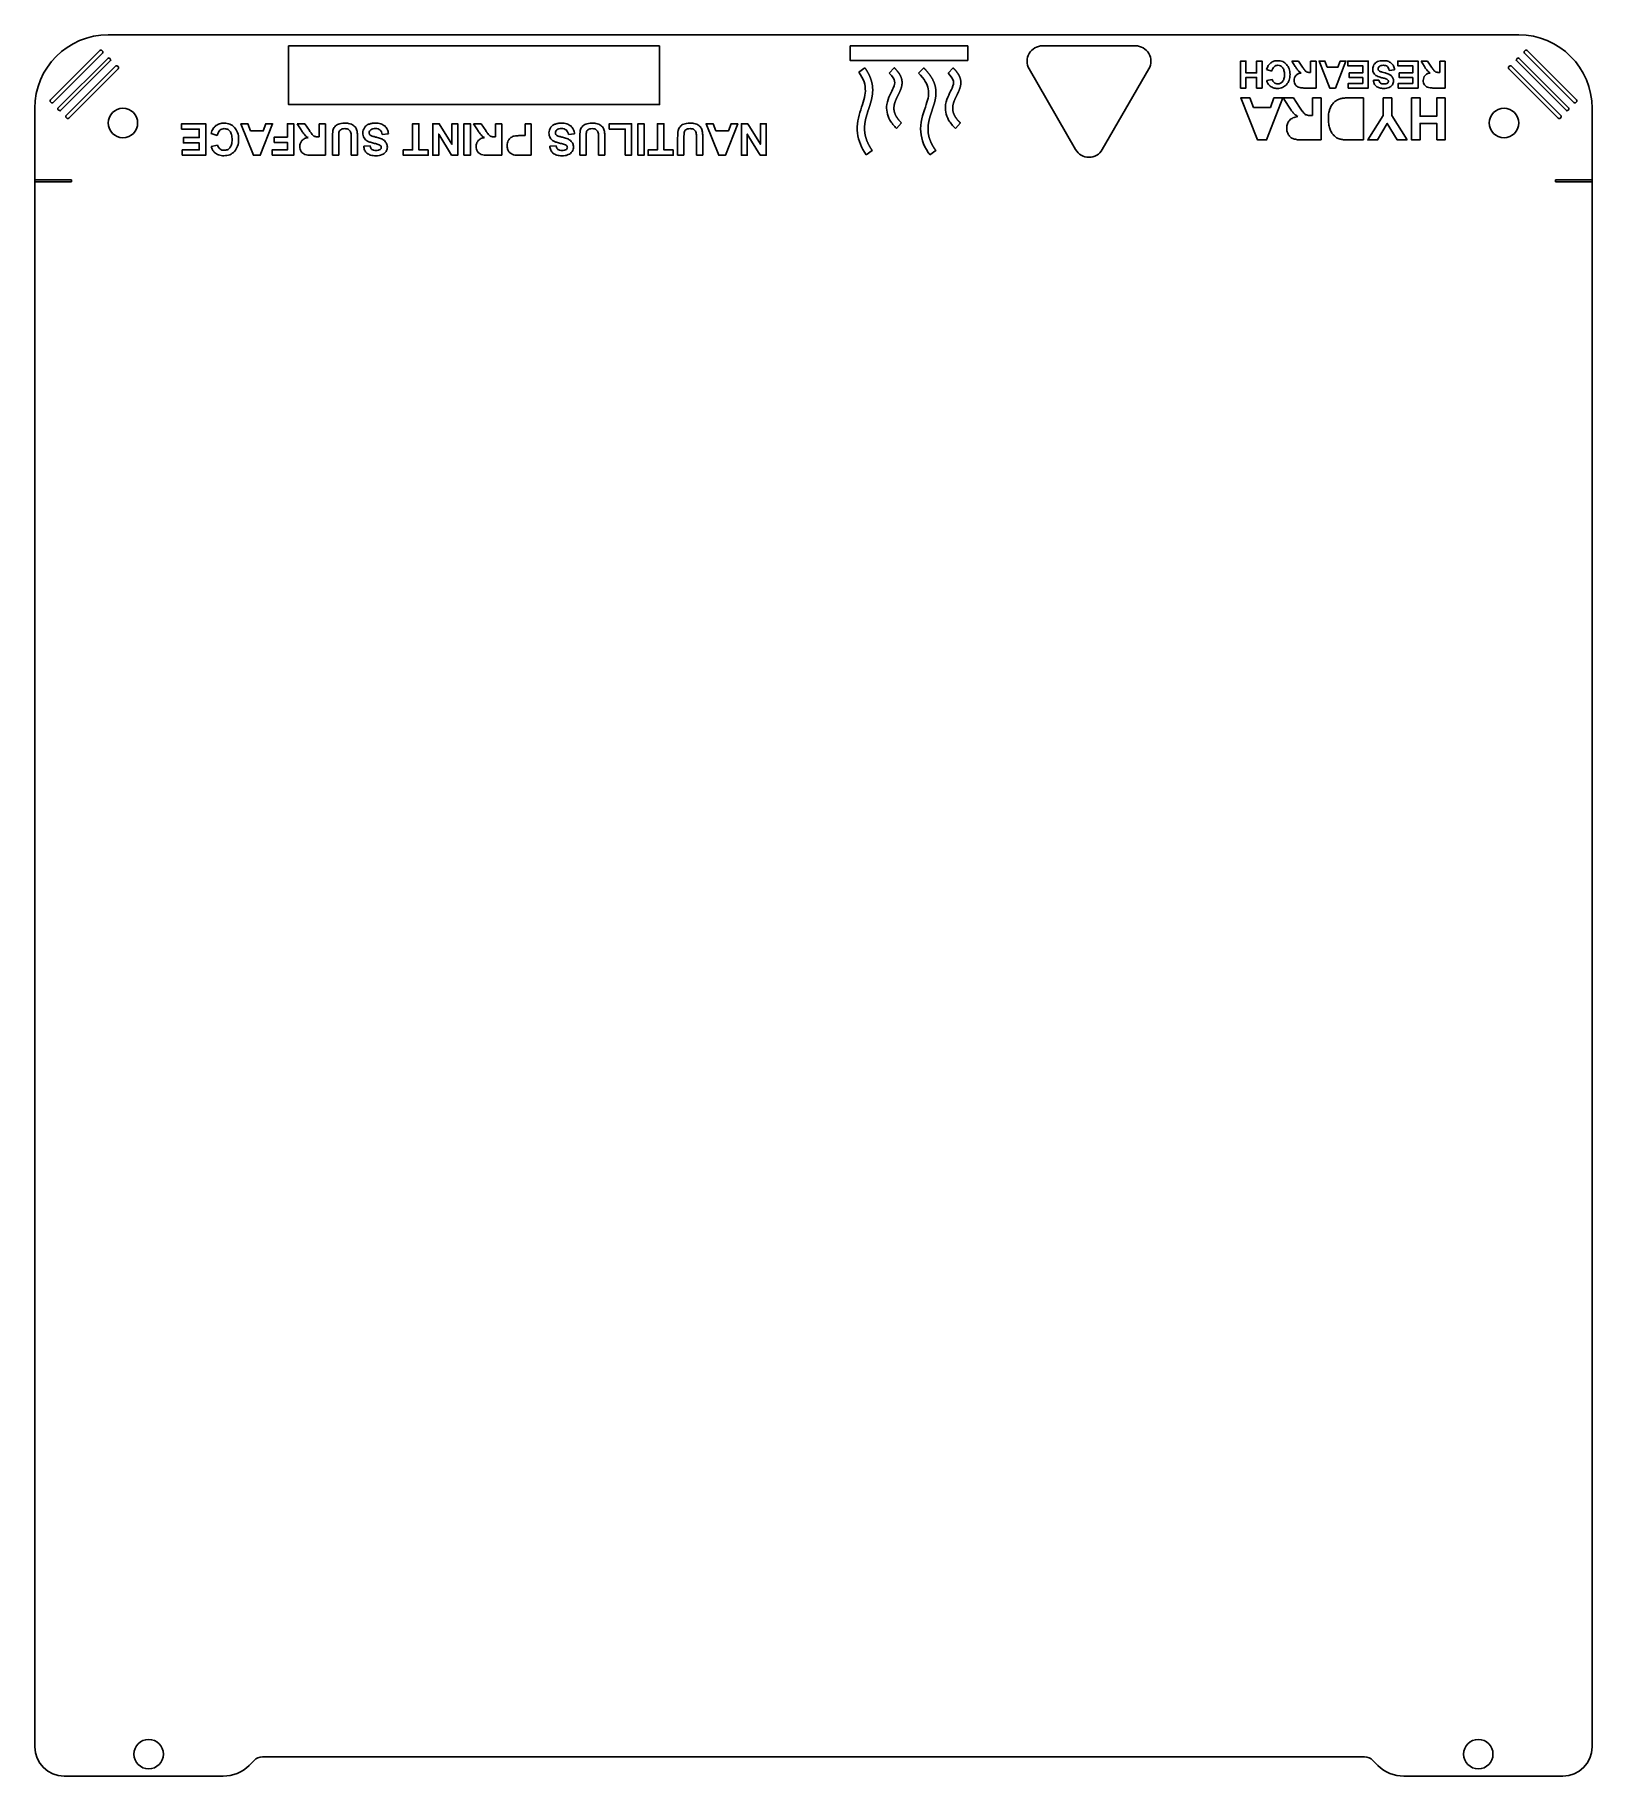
# Model space of a CAD drawing. Header units: millimetres. Extents: x -106 to 106, y -123 to 114.
import ezdxf

# ---------------------------------------------------------------- set-up
doc = ezdxf.new("R2010")
doc.units = ezdxf.units.MM
doc.layers.get('0').update_dxf_attribs({"linetype": 'CONTINUOUS'})

msp = doc.modelspace()

# ---------------------------------------------------------------- linework, layer by layer
for p, q in [((96, 113.75), (-96, 113.75)), ((-96, 113.75), (96, 113.75)), ((6.19, 108.67), (7, 109.25)), ((10.32, 108.52), (11, 109.25)), ((14.3, 108.54), (15, 109.25)), ((18.32, 108.52), (19, 109.25)), ((62.41, 108.82), (61.69, 109.05)), ((65.59, 109.45), (65.14, 110.17)), ((65.14, 110.17), (66.02, 110.17)), ((66.02, 110.17), (66.55, 109.37)), ((67.68, 108.64), (67.68, 110.17)), ((67.68, 110.17), (68.42, 110.17)), ((68.42, 110.17), (68.42, 106.51)), ((83.16, 109.45), (82.71, 110.17)), ((82.71, 110.17), (83.59, 110.17)), ((83.59, 110.17), (84.13, 109.37)), ((85.26, 108.64), (85.26, 110.17)), ((85.26, 110.17), (85.99, 110.17)), ((85.99, 110.17), (85.99, 106.51)), ((61.7, 107.52), (62.43, 107.69)), ((67.54, 108.64), (67.68, 108.64)), ((76.23, 107.56), (76.97, 107.59)), ((79.1, 108.98), (78.38, 108.91)), ((85.11, 108.64), (85.26, 108.64)), ((64.65, 104.05), (63.95, 105.16)), ((63.95, 105.16), (65.34, 105.16)), ((65.34, 105.16), (66.17, 103.92)), ((68.42, 106.51), (66.87, 106.51)), ((67.95, 102.77), (67.95, 105.16)), ((67.95, 105.16), (69.1, 105.16)), ((69.1, 105.16), (69.1, 99.44)), ((72.71, 105.16), (74.89, 105.16)), ((74.89, 105.16), (74.89, 99.44)), ((85.99, 106.51), (84.44, 106.51)), ((-106, 103.75), (-106, 94)), ((-106, -119.25), (-106, 103.75)), ((67.71, 102.77), (67.95, 102.77)), ((106, 94), (106, 103.75)), ((106, 103.75), (106, -119.25)), ((-81.16, 100.07), (-82, 100.34)), ((-69.75, 100.82), (-70.27, 101.65)), ((-70.27, 101.65), (-69.23, 101.65)), ((-69.23, 101.65), (-68.61, 100.72)), ((-67.45, 99.86), (-67.28, 99.86)), ((-67.28, 99.86), (-67.28, 101.65)), ((-67.28, 101.65), (-66.41, 101.65)), ((-66.41, 101.65), (-66.41, 97.36)), ((-65.49, 97.36), (-65.49, 99.61)), ((-64.63, 99.73), (-64.63, 97.36)), ((-62.94, 97.36), (-62.94, 99.69)), ((-62.07, 99.65), (-62.07, 97.36)), ((-57.85, 100.26), (-58.7, 100.17)), ((-45.75, 100.82), (-46.27, 101.65)), ((-46.27, 101.65), (-45.23, 101.65)), ((-45.23, 101.65), (-44.61, 100.72)), ((-43.45, 99.86), (-43.28, 99.86)), ((-43.28, 99.86), (-43.28, 101.65)), ((-43.28, 101.65), (-42.41, 101.65)), ((-42.41, 101.65), (-42.41, 97.36)), ((-39.84, 100.03), (-39.27, 100.03)), ((-39.27, 100.03), (-39.27, 101.65)), ((-39.27, 101.65), (-38.41, 101.65)), ((-38.41, 101.65), (-38.41, 97.36)), ((-32.52, 100.26), (-33.36, 100.17)), ((-31.82, 97.36), (-31.82, 99.61)), ((-30.96, 99.73), (-30.96, 97.36)), ((-29.26, 97.36), (-29.26, 99.69)), ((-28.4, 99.65), (-28.4, 97.36)), ((-18.49, 97.36), (-18.49, 99.61)), ((-17.63, 99.73), (-17.63, 97.36)), ((-15.93, 97.36), (-15.93, 99.69)), ((-15.07, 99.65), (-15.07, 97.36)), ((12, 101.75), (11.32, 101.02)), ((20, 101.75), (19.32, 101.02)), ((-81.98, 98.54), (-81.13, 98.75)), ((-66.41, 97.36), (-68.24, 97.36)), ((-64.63, 97.36), (-65.49, 97.36)), ((-62.07, 97.36), (-62.94, 97.36)), ((-61.22, 98.59), (-60.35, 98.62)), ((-42.41, 97.36), (-44.24, 97.36)), ((-38.41, 97.36), (-39.8, 97.36)), ((-35.89, 98.59), (-35.02, 98.62)), ((-30.96, 97.36), (-31.82, 97.36)), ((-28.4, 97.36), (-29.26, 97.36)), ((-17.63, 97.36), (-18.49, 97.36)), ((-15.07, 97.36), (-15.93, 97.36)), ((8, 98), (7.19, 97.42)), ((16.66, 98), (15.85, 97.41)), ((69.1, 99.44), (66.67, 99.44)), ((74.89, 99.44), (72.77, 99.44)), ((-106, 94), (-101, 94)), ((-101, 93.75), (-106, 93.75)), ((-106, 93.75), (-106, -119.25)), ((-101, 94), (-101, 93.75)), ((101, 93.75), (101, 94)), ((101, 94), (106, 94)), ((106, 93.75), (101, 93.75)), ((106, -119.25), (106, 93.75)), ((-75, -120.63), (75, -120.63)), ((75, -120.63), (-75, -120.63)), ((-76.83, -121.79), (-76.15, -121.1)), ((-76.15, -121.1), (-76.83, -121.79)), ((76.15, -121.1), (76.84, -121.79)), ((76.84, -121.79), (76.15, -121.1)), ((-102, -123.25), (-80.37, -123.25)), ((-80.37, -123.25), (-102, -123.25)), ((80.37, -123.25), (102, -123.25)), ((102, -123.25), (80.37, -123.25))]:
    msp.add_line(p, q)
for points in [[(-103.5, 104.54), (-96.78, 111.26, 0.414214), (-96.78, 111.54), (-96.86, 111.61, 0.414214), (-97.14, 111.61), (-103.86, 104.89, 0.414214), (-103.86, 104.61), (-103.78, 104.54, 0.414214)], [(43.83, 112.25), (31.18, 112.25, 0.57735), (29.36, 109.1), (35.68, 98.14, 0.577352), (39.32, 98.14), (45.65, 109.1, 0.577349)], [(103.79, 104.54), (103.86, 104.61, 0.414214), (103.86, 104.89), (97.14, 111.61, 0.414214), (96.86, 111.61), (96.79, 111.54, 0.414214), (96.79, 111.26), (103.51, 104.54, 0.414214)], [(-96.08, 110.55), (-102.8, 103.83, 0.414214), (-102.8, 103.55), (-102.72, 103.48, 0.414214), (-102.44, 103.48), (-95.72, 110.19, 0.414214), (-95.72, 110.48), (-95.8, 110.55, 0.414214)], [(-95.02, 109.49, -0.414214), (-94.73, 109.49), (-94.66, 109.42, -0.414214), (-94.66, 109.13), (-101.38, 102.42, -0.414214), (-101.66, 102.42), (-101.73, 102.49, -0.414214), (-101.73, 102.77)], [(101.67, 102.42), (101.74, 102.49, 0.414214), (101.74, 102.77), (95.02, 109.49, 0.414214), (94.74, 109.49), (94.67, 109.42, 0.414214), (94.67, 109.13), (101.39, 102.42, 0.414214)], [(95.8, 110.55), (95.73, 110.48, 0.414214), (95.73, 110.19), (102.45, 103.48, 0.414214), (102.73, 103.48), (102.8, 103.55, 0.414214), (102.8, 103.83), (96.08, 110.55, 0.414214)]]:
    msp.add_lwpolyline(points, format="xyb", close=True)
for points in [[(-20.95, 112.25), (-71.45, 112.25), (-71.45, 104.25), (-20.95, 104.25)], [(21, 110.25), (21, 112.25), (5, 112.25), (5, 110.25)], [(60.32, 106.51), (61.06, 106.51), (61.06, 110.17), (60.32, 110.17), (60.32, 108.57), (58.87, 108.57), (58.87, 110.17), (58.14, 110.17), (58.14, 106.51), (58.87, 106.51), (58.87, 107.95), (60.32, 107.95)], [(69.94, 109.34), (69.62, 110.17), (68.82, 110.17), (70.28, 106.51), (71.06, 106.51), (72.48, 110.17), (71.7, 110.17), (71.4, 109.34)], [(72.8, 106.51), (75.51, 106.51), (75.51, 110.17), (72.73, 110.17), (72.73, 109.55), (74.77, 109.55), (74.77, 108.56), (72.94, 108.56), (72.94, 107.94), (74.77, 107.94), (74.77, 107.13), (72.8, 107.13)], [(79.61, 106.51), (82.31, 106.51), (82.31, 110.17), (79.54, 110.17), (79.54, 109.55), (81.58, 109.55), (81.58, 108.56), (79.74, 108.56), (79.74, 107.94), (81.58, 107.94), (81.58, 107.13), (79.61, 107.13)], [(59.92, 103.86), (59.42, 105.16), (58.16, 105.16), (60.46, 99.44), (61.68, 99.44), (63.91, 105.16), (62.68, 105.16), (62.21, 103.86)], [(80.81, 99.44), (78.72, 102.75), (78.72, 105.16), (77.56, 105.16), (77.56, 102.76), (75.46, 99.44), (76.79, 99.44), (78.11, 101.7), (79.46, 99.44)], [(84.84, 99.44), (85.99, 99.44), (85.99, 105.16), (84.84, 105.16), (84.84, 102.66), (82.57, 102.66), (82.57, 105.16), (81.41, 105.16), (81.41, 99.44), (82.57, 99.44), (82.57, 101.69), (84.84, 101.69)], [(-85.93, 97.36), (-82.74, 97.36), (-82.74, 101.65), (-86.01, 101.65), (-86.01, 100.93), (-83.61, 100.93), (-83.61, 99.76), (-85.76, 99.76), (-85.76, 99.04), (-83.61, 99.04), (-83.61, 98.09), (-85.93, 98.09)], [(-76.63, 100.68), (-77, 101.65), (-77.95, 101.65), (-76.23, 97.36), (-75.31, 97.36), (-73.64, 101.65), (-74.56, 101.65), (-74.91, 100.68)], [(-73.69, 97.36), (-70.75, 97.36), (-70.75, 101.65), (-71.61, 101.65), (-71.61, 99.83), (-73.41, 99.83), (-73.41, 99.1), (-71.61, 99.1), (-71.61, 98.09), (-73.69, 98.09)], [(-52.43, 98.09), (-53.71, 98.09), (-53.71, 101.65), (-54.57, 101.65), (-54.57, 98.09), (-55.85, 98.09), (-55.85, 97.36), (-52.43, 97.36)], [(-49.26, 97.36), (-48.42, 97.36), (-48.42, 101.65), (-49.22, 101.65), (-49.22, 98.85), (-50.95, 101.65), (-51.82, 101.65), (-51.82, 97.36), (-51.02, 97.36), (-51.02, 100.23)], [(-47.58, 97.36), (-46.71, 97.36), (-46.71, 101.65), (-47.58, 101.65)], [(-25.63, 97.39), (-24.76, 97.39), (-24.76, 101.65), (-27.79, 101.65), (-27.79, 100.93), (-25.63, 100.93)], [(-23.91, 97.36), (-23.05, 97.36), (-23.05, 101.65), (-23.91, 101.65)], [(-19.1, 98.09), (-20.37, 98.09), (-20.37, 101.65), (-21.24, 101.65), (-21.24, 98.09), (-22.51, 98.09), (-22.51, 97.36), (-19.1, 97.36)], [(-13.3, 100.68), (-13.67, 101.65), (-14.61, 101.65), (-12.89, 97.36), (-11.98, 97.36), (-10.3, 101.65), (-11.22, 101.65), (-11.58, 100.68)], [(-7.26, 97.36), (-6.42, 97.36), (-6.42, 101.65), (-7.22, 101.65), (-7.22, 98.85), (-8.95, 101.65), (-9.82, 101.65), (-9.82, 97.36), (-9.02, 97.36), (-9.02, 100.23)]]:
    msp.add_lwpolyline(points, close=True)
for centre in [(-94, 101.75), (-94, 101.75), (94, 101.75), (94, 101.75), (-90.5, -120.25), (-90.5, -120.25), (90.5, -120.25), (90.5, -120.25)]:
    msp.add_circle(centre, 2)
for centre, radius, start, end in [((-96, 103.75), 10, 90, 180), ((-96, 103.75), 10, 90, 180), ((96, 103.75), 10, 0, 90), ((96, 103.75), 10, 0, 90), ((-102, -119.25), 4, 180, 270), ((-102, -119.25), 4, 180, 270), ((-75, -122.25), 1.63, 90.1013, 135), ((-75, -122.25), 1.63, 90.1013, 135), ((75, -122.25), 1.63, 45, 90), ((75, -122.25), 1.63, 45, 90), ((102, -119.25), 4, 270, 360), ((102, -119.25), 4, 270, 360), ((-80.37, -118.25), 5, 270, 315), ((-80.37, -118.25), 5, 270, 315), ((80.37, -118.25), 5, 225, 270), ((80.37, -118.25), 5, 225, 270)]:
    msp.add_arc(centre, radius, start, end)
for points in [[(7, 109.25), (7.11, 109.1), (7.31, 108.8), (7.57, 108.35), (7.83, 107.75), (8.03, 107), (8.09, 106.25), (8.03, 105.5), (7.86, 104.75), (7.63, 104), (7.37, 103.25), (7.14, 102.5), (6.98, 101.75), (6.92, 101), (6.98, 100.25), (7.18, 99.5), (7.44, 98.9), (7.7, 98.45), (7.9, 98.15), (8, 98)], [(11, 109.25), (11.11, 109.15), (11.31, 108.95), (11.57, 108.65), (11.83, 108.25), (12.03, 107.75), (12.09, 107.25), (12.03, 106.75), (11.86, 106.25), (11.63, 105.75), (11.37, 105.25), (11.14, 104.75), (10.98, 104.25), (10.92, 103.75), (10.98, 103.25), (11.18, 102.75), (11.44, 102.35), (11.7, 102.05), (11.9, 101.85), (12, 101.75)], [(15, 109.25), (15.15, 109.1), (15.43, 108.81), (15.8, 108.37), (16.2, 107.79), (16.53, 107.05), (16.69, 106.31), (16.7, 105.56), (16.57, 104.81), (16.35, 104.05), (16.08, 103.3), (15.83, 102.54), (15.64, 101.78), (15.56, 101.02), (15.61, 100.26), (15.8, 99.51), (16.07, 98.9), (16.34, 98.45), (16.55, 98.15), (16.66, 98)], [(19, 109.25), (19.11, 109.15), (19.31, 108.95), (19.57, 108.65), (19.83, 108.25), (20.03, 107.75), (20.09, 107.25), (20.03, 106.75), (19.86, 106.25), (19.63, 105.75), (19.37, 105.25), (19.14, 104.75), (18.98, 104.25), (18.92, 103.75), (18.98, 103.25), (19.18, 102.75), (19.44, 102.35), (19.7, 102.05), (19.9, 101.85), (20, 101.75)]]:
    msp.add_open_spline(points, degree=5)
for points, knots in [([(61.69, 109.05), (61.75, 109.23), (61.86, 109.57), (62.12, 109.82), (62.24, 109.94)], [0, 0, 0, 0, 0.0564878, 0.1056941, 0.1056941, 0.1056941, 0.1056941]), ([(62.24, 109.94), (62.38, 110.02), (62.68, 110.2), (63.02, 110.22), (63.21, 110.23)], [0, 0, 0, 0, 0.0485141, 0.1026358, 0.1026358, 0.1026358, 0.1026358]), ([(62.71, 109.41), (62.64, 109.33), (62.49, 109.16), (62.44, 108.94), (62.41, 108.82)], [0, 0, 0, 0, 0.03013207, 0.06695153, 0.06695153, 0.06695153, 0.06695153]), ([(63.21, 109.6), (63.12, 109.59), (62.93, 109.58), (62.78, 109.47), (62.71, 109.41)], [0, 0, 0, 0, 0.02772638, 0.05484555, 0.05484555, 0.05484555, 0.05484555]), ([(63.21, 110.23), (63.44, 110.21), (63.89, 110.17), (64.23, 109.88), (64.4, 109.73)], [0, 0, 0, 0, 0.0673949, 0.1324197, 0.1324197, 0.1324197, 0.1324197]), ([(63.86, 109.3), (63.77, 109.39), (63.59, 109.56), (63.34, 109.59), (63.21, 109.6)], [0, 0, 0, 0, 0.03613606, 0.07298426, 0.07298426, 0.07298426, 0.07298426]), ([(64.11, 108.32), (64.11, 108.52), (64.11, 108.87), (63.93, 109.18), (63.86, 109.3)], [0, 0, 0, 0, 0.0595937, 0.1031471, 0.1031471, 0.1031471, 0.1031471]), ([(64.4, 109.73), (64.54, 109.54), (64.83, 109.14), (64.86, 108.64), (64.87, 108.37)], [0, 0, 0, 0, 0.0684865, 0.1464121, 0.1464121, 0.1464121, 0.1464121]), ([(66.01, 108.86), (65.94, 108.94), (65.79, 109.12), (65.66, 109.33), (65.59, 109.45)], [0, 0, 0, 0, 0.02949948, 0.07268458, 0.07268458, 0.07268458, 0.07268458]), ([(66.55, 109.37), (66.63, 109.25), (66.75, 109.07), (66.89, 108.9), (66.94, 108.83)], [0, 0, 0, 0, 0.04214416, 0.06628149, 0.06628149, 0.06628149, 0.06628149]), ([(76.13, 109.1), (76.14, 109.21), (76.15, 109.41), (76.25, 109.6), (76.3, 109.69)], [0, 0, 0, 0, 0.03069184, 0.06194625, 0.06194625, 0.06194625, 0.06194625]), ([(76.27, 108.52), (76.23, 108.61), (76.14, 108.79), (76.13, 108.99), (76.13, 109.1)], [0, 0, 0, 0, 0.02848208, 0.06053351, 0.06053351, 0.06053351, 0.06053351]), ([(76.3, 109.69), (76.37, 109.78), (76.5, 109.95), (76.7, 110.05), (76.8, 110.1)], [0, 0, 0, 0, 0.0318246, 0.0647253, 0.0647253, 0.0647253, 0.0647253]), ([(76.8, 110.1), (76.91, 110.14), (77.17, 110.22), (77.44, 110.23), (77.59, 110.23)], [0, 0, 0, 0, 0.03716552, 0.08093376, 0.08093376, 0.08093376, 0.08093376]), ([(77.05, 109.46), (76.99, 109.41), (76.89, 109.31), (76.87, 109.17), (76.87, 109.1)], [0, 0, 0, 0, 0.02122296, 0.04064925, 0.04064925, 0.04064925, 0.04064925]), ([(76.87, 109.1), (76.87, 109.06), (76.87, 108.98), (76.92, 108.92), (76.94, 108.88)], [0, 0, 0, 0, 0.01213375, 0.02368961, 0.02368961, 0.02368961, 0.02368961]), ([(77.58, 109.61), (77.48, 109.6), (77.28, 109.6), (77.12, 109.5), (77.05, 109.46)], [0, 0, 0, 0, 0.0314477, 0.0565749, 0.0565749, 0.0565749, 0.0565749]), ([(78.12, 109.44), (78.04, 109.49), (77.88, 109.59), (77.69, 109.6), (77.58, 109.61)], [0, 0, 0, 0, 0.02649483, 0.05695339, 0.05695339, 0.05695339, 0.05695339]), ([(77.59, 110.23), (77.8, 110.22), (78.19, 110.21), (78.51, 110), (78.65, 109.91)], [0, 0, 0, 0, 0.0617182, 0.1128376, 0.1128376, 0.1128376, 0.1128376]), ([(78.38, 108.91), (78.36, 109.02), (78.31, 109.22), (78.18, 109.37), (78.12, 109.44)], [0, 0, 0, 0, 0.03281391, 0.06007612, 0.06007612, 0.06007612, 0.06007612]), ([(78.65, 109.91), (78.77, 109.79), (79, 109.52), (79.07, 109.17), (79.1, 108.98)], [0, 0, 0, 0, 0.0492321, 0.1051418, 0.1051418, 0.1051418, 0.1051418]), ([(83.58, 108.86), (83.51, 108.94), (83.36, 109.12), (83.23, 109.33), (83.16, 109.45)], [0, 0, 0, 0, 0.02949944, 0.07268458, 0.07268458, 0.07268458, 0.07268458]), ([(84.13, 109.37), (84.2, 109.25), (84.32, 109.07), (84.46, 108.9), (84.51, 108.83)], [0, 0, 0, 0, 0.04214417, 0.06628147, 0.06628147, 0.06628147, 0.06628147]), ([(7.19, 97.42), (6.53, 98.36), (6.11, 99.35), (5.99, 100.37), (5.85, 101.5), (6.12, 102.6), (6.43, 103.55), (6.74, 104.52), (7.03, 105.35), (7.06, 106.09), (7.09, 106.93), (6.84, 107.74), (6.19, 108.67)], [-1, -1, -1, -1, -0.778923, -0.778923, -0.778923, -0.533826, -0.533826, -0.533826, -0.284606, -0.284606, -0.284606, 0, 0, 0, 0]), ([(11.32, 101.02), (10.95, 101.37), (10.64, 101.74), (10.4, 102.15), (10.02, 102.81), (9.88, 103.59), (9.99, 104.28), (10.15, 105.23), (10.64, 105.96), (10.87, 106.51), (11.05, 106.92), (11.09, 107.18), (11.04, 107.43), (10.99, 107.71), (10.79, 108.07), (10.32, 108.52)], [-1, -1, -1, -1, -0.88026, -0.88026, -0.88026, -0.683991, -0.683991, -0.683991, -0.417371, -0.417371, -0.417371, -0.217428, -0.217428, -0.217428, 0, 0, 0, 0]), ([(15.85, 97.41), (15.77, 97.52), (15.69, 97.63), (15.62, 97.75), (14.94, 98.76), (14.58, 99.88), (14.59, 100.97), (14.59, 102.2), (15.05, 103.33), (15.36, 104.28), (15.62, 105.1), (15.75, 105.76), (15.63, 106.38), (15.51, 107.04), (15.11, 107.75), (14.3, 108.54)], [-1, -1, -1, -1, -0.97366, -0.97366, -0.97366, -0.738272, -0.738272, -0.738272, -0.473813, -0.473813, -0.473813, -0.243411, -0.243411, -0.243411, 0, 0, 0, 0]), ([(19.32, 101.02), (18.95, 101.37), (18.64, 101.74), (18.4, 102.15), (18.02, 102.81), (17.88, 103.59), (17.99, 104.28), (18.15, 105.23), (18.64, 105.96), (18.87, 106.51), (19.05, 106.92), (19.09, 107.18), (19.04, 107.43), (18.99, 107.71), (18.79, 108.07), (18.32, 108.52)], [-1, -1, -1, -1, -0.88026, -0.88026, -0.88026, -0.683991, -0.683991, -0.683991, -0.417371, -0.417371, -0.417371, -0.217428, -0.217428, -0.217428, 0, 0, 0, 0]), ([(62.07, 106.85), (62, 106.94), (61.82, 107.14), (61.74, 107.39), (61.7, 107.52)], [0, 0, 0, 0, 0.03588575, 0.07761965, 0.07761965, 0.07761965, 0.07761965]), ([(63.16, 106.45), (62.95, 106.47), (62.55, 106.49), (62.23, 106.73), (62.07, 106.85)], [0, 0, 0, 0, 0.0615013, 0.11805, 0.11805, 0.11805, 0.11805]), ([(62.43, 107.69), (62.46, 107.61), (62.51, 107.43), (62.64, 107.31), (62.7, 107.25)], [0, 0, 0, 0, 0.02729511, 0.05312532, 0.05312532, 0.05312532, 0.05312532]), ([(62.7, 107.25), (62.77, 107.2), (62.93, 107.1), (63.11, 107.09), (63.2, 107.08)], [0, 0, 0, 0, 0.02587877, 0.05336237, 0.05336237, 0.05336237, 0.05336237]), ([(64.4, 106.96), (64.23, 106.81), (63.87, 106.51), (63.4, 106.47), (63.16, 106.45)], [0, 0, 0, 0, 0.0663156, 0.136744, 0.136744, 0.136744, 0.136744]), ([(63.2, 107.08), (63.33, 107.09), (63.58, 107.12), (63.77, 107.29), (63.86, 107.37)], [0, 0, 0, 0, 0.03747666, 0.07387153, 0.07387153, 0.07387153, 0.07387153]), ([(63.86, 107.37), (63.93, 107.5), (64.1, 107.79), (64.11, 108.12), (64.11, 108.32)], [0, 0, 0, 0, 0.04261181, 0.09918287, 0.09918287, 0.09918287, 0.09918287]), ([(64.87, 108.37), (64.86, 108.09), (64.83, 107.57), (64.54, 107.15), (64.4, 106.96)], [0, 0, 0, 0, 0.0818143, 0.1519507, 0.1519507, 0.1519507, 0.1519507]), ([(65.44, 107.54), (65.44, 107.67), (65.46, 107.92), (65.61, 108.12), (65.68, 108.22)], [0, 0, 0, 0, 0.03799214, 0.07333774, 0.07333774, 0.07333774, 0.07333774]), ([(65.6, 106.96), (65.55, 107.05), (65.45, 107.23), (65.44, 107.43), (65.44, 107.54)], [0, 0, 0, 0, 0.02948806, 0.06031427, 0.06031427, 0.06031427, 0.06031427]), ([(66.02, 106.61), (65.94, 106.65), (65.76, 106.73), (65.65, 106.89), (65.6, 106.96)], [0, 0, 0, 0, 0.02750934, 0.0557935, 0.0557935, 0.0557935, 0.0557935]), ([(65.68, 108.22), (65.77, 108.3), (65.98, 108.48), (66.25, 108.53), (66.4, 108.55)], [0, 0, 0, 0, 0.03720306, 0.0809443, 0.0809443, 0.0809443, 0.0809443]), ([(66.4, 108.55), (66.32, 108.6), (66.18, 108.69), (66.06, 108.8), (66.01, 108.86)], [0, 0, 0, 0, 0.02627122, 0.05009354, 0.05009354, 0.05009354, 0.05009354]), ([(66.94, 108.83), (66.98, 108.8), (67.04, 108.74), (67.12, 108.7), (67.16, 108.68)], [0, 0, 0, 0, 0.01425491, 0.02706284, 0.02706284, 0.02706284, 0.02706284]), ([(67.16, 108.68), (67.21, 108.67), (67.34, 108.64), (67.46, 108.64), (67.54, 108.64)], [0, 0, 0, 0, 0.01543882, 0.03743916, 0.03743916, 0.03743916, 0.03743916]), ([(76.6, 106.75), (76.5, 106.86), (76.29, 107.09), (76.25, 107.4), (76.23, 107.56)], [0, 0, 0, 0, 0.0440336, 0.09038348, 0.09038348, 0.09038348, 0.09038348]), ([(76.68, 108.15), (76.6, 108.2), (76.44, 108.29), (76.33, 108.45), (76.27, 108.52)], [0, 0, 0, 0, 0.0280307, 0.05531588, 0.05531588, 0.05531588, 0.05531588]), ([(77.63, 106.45), (77.43, 106.46), (77.05, 106.47), (76.74, 106.67), (76.6, 106.75)], [0, 0, 0, 0, 0.0607018, 0.1094883, 0.1094883, 0.1094883, 0.1094883]), ([(77.47, 107.89), (77.32, 107.92), (77.04, 107.99), (76.79, 108.1), (76.68, 108.15)], [0, 0, 0, 0, 0.04853592, 0.0839295, 0.0839295, 0.0839295, 0.0839295]), ([(76.94, 108.88), (76.98, 108.85), (77.05, 108.78), (77.15, 108.75), (77.21, 108.73)], [0, 0, 0, 0, 0.01345198, 0.03112962, 0.03112962, 0.03112962, 0.03112962]), ([(76.97, 107.59), (76.99, 107.51), (77.02, 107.35), (77.13, 107.24), (77.17, 107.19)], [0, 0, 0, 0, 0.02530474, 0.0460486, 0.0460486, 0.0460486, 0.0460486]), ([(77.17, 107.19), (77.24, 107.15), (77.38, 107.07), (77.55, 107.06), (77.64, 107.06)], [0, 0, 0, 0, 0.02153985, 0.04895057, 0.04895057, 0.04895057, 0.04895057]), ([(77.21, 108.73), (77.28, 108.7), (77.47, 108.65), (77.67, 108.6), (77.8, 108.57)], [0, 0, 0, 0, 0.02212323, 0.06114061, 0.06114061, 0.06114061, 0.06114061]), ([(78.15, 107.64), (78.07, 107.69), (77.86, 107.8), (77.62, 107.85), (77.47, 107.89)], [0, 0, 0, 0, 0.02672799, 0.07229043, 0.07229043, 0.07229043, 0.07229043]), ([(77.64, 107.06), (77.74, 107.07), (77.92, 107.07), (78.07, 107.16), (78.14, 107.19)], [0, 0, 0, 0, 0.02882711, 0.05264642, 0.05264642, 0.05264642, 0.05264642]), ([(77.8, 108.57), (77.97, 108.52), (78.27, 108.45), (78.52, 108.28), (78.63, 108.21)], [0, 0, 0, 0, 0.05301879, 0.09125244, 0.09125244, 0.09125244, 0.09125244]), ([(78.14, 107.19), (78.18, 107.22), (78.25, 107.29), (78.26, 107.38), (78.26, 107.42)], [0, 0, 0, 0, 0.01323023, 0.02632381, 0.02632381, 0.02632381, 0.02632381]), ([(78.26, 107.42), (78.26, 107.46), (78.25, 107.55), (78.18, 107.61), (78.15, 107.64)], [0, 0, 0, 0, 0.01232366, 0.02538154, 0.02538154, 0.02538154, 0.02538154]), ([(78.81, 106.95), (78.75, 106.87), (78.62, 106.71), (78.44, 106.63), (78.35, 106.58)], [0, 0, 0, 0, 0.02880585, 0.0593578, 0.0593578, 0.0593578, 0.0593578]), ([(78.63, 108.21), (78.73, 108.1), (78.92, 107.89), (78.95, 107.61), (78.97, 107.47)], [0, 0, 0, 0, 0.04187346, 0.08277674, 0.08277674, 0.08277674, 0.08277674]), ([(78.97, 107.47), (78.96, 107.38), (78.94, 107.19), (78.85, 107.03), (78.81, 106.95)], [0, 0, 0, 0, 0.02727592, 0.05511133, 0.05511133, 0.05511133, 0.05511133]), ([(83.01, 107.54), (83.02, 107.67), (83.03, 107.92), (83.18, 108.12), (83.25, 108.22)], [0, 0, 0, 0, 0.03799216, 0.07333775, 0.07333775, 0.07333775, 0.07333775]), ([(83.17, 106.96), (83.12, 107.05), (83.02, 107.23), (83.01, 107.43), (83.01, 107.54)], [0, 0, 0, 0, 0.02948806, 0.06031426, 0.06031426, 0.06031426, 0.06031426]), ([(83.59, 106.61), (83.51, 106.65), (83.34, 106.73), (83.22, 106.89), (83.17, 106.96)], [0, 0, 0, 0, 0.02750924, 0.05579344, 0.05579344, 0.05579344, 0.05579344]), ([(83.25, 108.22), (83.34, 108.3), (83.55, 108.48), (83.82, 108.53), (83.97, 108.55)], [0, 0, 0, 0, 0.03720309, 0.08094412, 0.08094412, 0.08094412, 0.08094412]), ([(83.97, 108.55), (83.9, 108.6), (83.75, 108.69), (83.63, 108.8), (83.58, 108.86)], [0, 0, 0, 0, 0.02627132, 0.05009355, 0.05009355, 0.05009355, 0.05009355]), ([(84.51, 108.83), (84.55, 108.8), (84.61, 108.74), (84.7, 108.7), (84.74, 108.68)], [0, 0, 0, 0, 0.01425496, 0.02706289, 0.02706289, 0.02706289, 0.02706289]), ([(84.74, 108.68), (84.79, 108.67), (84.91, 108.64), (85.03, 108.64), (85.11, 108.64)], [0, 0, 0, 0, 0.01543885, 0.03743916, 0.03743916, 0.03743916, 0.03743916]), ([(66.87, 106.51), (66.7, 106.51), (66.41, 106.52), (66.13, 106.58), (66.02, 106.61)], [0, 0, 0, 0, 0.05058035, 0.0858807, 0.0858807, 0.0858807, 0.0858807]), ([(70.26, 103.57), (70.34, 103.77), (70.48, 104.14), (70.75, 104.44), (70.88, 104.59)], [0, 0, 0, 0, 0.0622653, 0.1191386, 0.1191386, 0.1191386, 0.1191386]), ([(70.88, 104.59), (70.99, 104.68), (71.23, 104.88), (71.53, 104.99), (71.69, 105.04)], [0, 0, 0, 0, 0.04392725, 0.09384678, 0.09384678, 0.09384678, 0.09384678]), ([(71.69, 105.04), (71.84, 105.08), (72.17, 105.16), (72.52, 105.16), (72.71, 105.16)], [0, 0, 0, 0, 0.0456393, 0.1033359, 0.1033359, 0.1033359, 0.1033359]), ([(78.35, 106.58), (78.24, 106.54), (78.01, 106.46), (77.76, 106.46), (77.63, 106.45)], [0, 0, 0, 0, 0.03419344, 0.07332577, 0.07332577, 0.07332577, 0.07332577]), ([(84.44, 106.51), (84.27, 106.51), (83.98, 106.52), (83.71, 106.58), (83.59, 106.61)], [0, 0, 0, 0, 0.05058044, 0.08588082, 0.08588082, 0.08588082, 0.08588082]), ([(64.42, 101.04), (64.43, 101.25), (64.46, 101.64), (64.69, 101.95), (64.8, 102.11)], [0, 0, 0, 0, 0.0595955, 0.1150397, 0.1150397, 0.1150397, 0.1150397]), ([(65.31, 103.12), (65.21, 103.24), (64.97, 103.53), (64.77, 103.86), (64.65, 104.05)], [0, 0, 0, 0, 0.0462737, 0.114015, 0.114015, 0.114015, 0.114015]), ([(64.8, 102.11), (64.95, 102.24), (65.28, 102.51), (65.7, 102.59), (65.93, 102.64)], [0, 0, 0, 0, 0.0583577, 0.1269712, 0.1269712, 0.1269712, 0.1269712]), ([(65.93, 102.64), (65.81, 102.71), (65.59, 102.85), (65.4, 103.03), (65.31, 103.12)], [0, 0, 0, 0, 0.04120996, 0.07857822, 0.07857822, 0.07857822, 0.07857822]), ([(66.17, 103.92), (66.29, 103.73), (66.48, 103.44), (66.7, 103.17), (66.78, 103.08)], [0, 0, 0, 0, 0.0661085, 0.103971, 0.103971, 0.103971, 0.103971]), ([(66.78, 103.08), (66.84, 103.02), (66.94, 102.92), (67.07, 102.87), (67.13, 102.84)], [0, 0, 0, 0, 0.02236067, 0.04245158, 0.04245158, 0.04245158, 0.04245158]), ([(67.13, 102.84), (67.21, 102.82), (67.4, 102.77), (67.6, 102.77), (67.71, 102.77)], [0, 0, 0, 0, 0.02421786, 0.05872808, 0.05872808, 0.05872808, 0.05872808]), ([(70.09, 102.36), (70.09, 102.58), (70.1, 102.99), (70.21, 103.39), (70.26, 103.57)], [0, 0, 0, 0, 0.0659668, 0.123551, 0.123551, 0.123551, 0.123551]), ([(70.27, 101), (70.22, 101.21), (70.1, 101.65), (70.09, 102.11), (70.09, 102.36)], [0, 0, 0, 0, 0.0628721, 0.1370926, 0.1370926, 0.1370926, 0.1370926]), ([(-82, 100.34), (-81.93, 100.56), (-81.8, 100.96), (-81.49, 101.25), (-81.35, 101.39)], [0, 0, 0, 0, 0.0664564, 0.124346, 0.124346, 0.124346, 0.124346]), ([(-81.35, 101.39), (-81.19, 101.49), (-80.84, 101.7), (-80.43, 101.72), (-80.21, 101.73)], [0, 0, 0, 0, 0.0570753, 0.1207481, 0.1207481, 0.1207481, 0.1207481]), ([(-80.8, 100.77), (-80.88, 100.68), (-81.05, 100.48), (-81.12, 100.22), (-81.16, 100.07)], [0, 0, 0, 0, 0.03544947, 0.07876658, 0.07876658, 0.07876658, 0.07876658]), ([(-80.2, 100.99), (-80.31, 100.98), (-80.53, 100.96), (-80.71, 100.83), (-80.8, 100.77)], [0, 0, 0, 0, 0.03261899, 0.06452393, 0.06452393, 0.06452393, 0.06452393]), ([(-80.21, 101.73), (-79.94, 101.7), (-79.41, 101.66), (-79, 101.31), (-78.81, 101.14)], [0, 0, 0, 0, 0.0792875, 0.1557877, 0.1557877, 0.1557877, 0.1557877]), ([(-79.44, 100.64), (-79.55, 100.74), (-79.76, 100.94), (-80.05, 100.97), (-80.2, 100.99)], [0, 0, 0, 0, 0.04251303, 0.08586374, 0.08586374, 0.08586374, 0.08586374]), ([(-79.15, 99.48), (-79.15, 99.72), (-79.16, 100.13), (-79.36, 100.49), (-79.44, 100.64)], [0, 0, 0, 0, 0.0701102, 0.1213496, 0.1213496, 0.1213496, 0.1213496]), ([(-78.81, 101.14), (-78.65, 100.92), (-78.3, 100.44), (-78.27, 99.86), (-78.26, 99.54)], [0, 0, 0, 0, 0.0805722, 0.1722494, 0.1722494, 0.1722494, 0.1722494]), ([(-78.26, 99.54), (-78.27, 99.22), (-78.3, 98.61), (-78.65, 98.11), (-78.81, 97.88)], [0, 0, 0, 0, 0.0962521, 0.1787657, 0.1787657, 0.1787657, 0.1787657]), ([(-69.25, 100.12), (-69.33, 100.21), (-69.51, 100.43), (-69.66, 100.67), (-69.75, 100.82)], [0, 0, 0, 0, 0.03470504, 0.08551141, 0.08551141, 0.08551141, 0.08551141]), ([(-69.64, 99.36), (-69.53, 99.46), (-69.28, 99.67), (-68.96, 99.73), (-68.79, 99.76)], [0, 0, 0, 0, 0.04376857, 0.09522833, 0.09522833, 0.09522833, 0.09522833]), ([(-68.79, 99.76), (-68.88, 99.81), (-69.05, 99.92), (-69.19, 100.05), (-69.25, 100.12)], [0, 0, 0, 0, 0.03090752, 0.05893345, 0.05893345, 0.05893345, 0.05893345]), ([(-68.61, 100.72), (-68.52, 100.58), (-68.37, 100.36), (-68.21, 100.16), (-68.15, 100.09)], [0, 0, 0, 0, 0.04958124, 0.07797808, 0.07797808, 0.07797808, 0.07797808]), ([(-68.15, 100.09), (-68.11, 100.05), (-68.03, 99.97), (-67.94, 99.93), (-67.89, 99.91)], [0, 0, 0, 0, 0.01677063, 0.03183886, 0.03183886, 0.03183886, 0.03183886]), ([(-67.89, 99.91), (-67.83, 99.9), (-67.69, 99.86), (-67.54, 99.86), (-67.45, 99.86)], [0, 0, 0, 0, 0.01816299, 0.04404628, 0.04404628, 0.04404628, 0.04404628]), ([(-65.49, 99.61), (-65.49, 99.84), (-65.49, 100.2), (-65.44, 100.56), (-65.42, 100.71)], [0, 0, 0, 0, 0.0660146, 0.1096208, 0.1096208, 0.1096208, 0.1096208]), ([(-65.42, 100.71), (-65.4, 100.81), (-65.34, 101), (-65.22, 101.17), (-65.16, 101.25)], [0, 0, 0, 0, 0.03109435, 0.06028686, 0.06028686, 0.06028686, 0.06028686]), ([(-65.16, 101.25), (-65.09, 101.32), (-64.95, 101.46), (-64.76, 101.55), (-64.66, 101.6)], [0, 0, 0, 0, 0.02961839, 0.06191202, 0.06191202, 0.06191202, 0.06191202]), ([(-64.66, 101.6), (-64.54, 101.63), (-64.27, 101.72), (-63.99, 101.72), (-63.83, 101.73)], [0, 0, 0, 0, 0.037763, 0.08402007, 0.08402007, 0.08402007, 0.08402007]), ([(-64.59, 100.46), (-64.6, 100.37), (-64.63, 100.12), (-64.63, 99.88), (-64.63, 99.73)], [0, 0, 0, 0, 0.02936287, 0.07309885, 0.07309885, 0.07309885, 0.07309885]), ([(-64.36, 100.83), (-64.42, 100.78), (-64.53, 100.68), (-64.57, 100.54), (-64.59, 100.46)], [0, 0, 0, 0, 0.02253852, 0.04414948, 0.04414948, 0.04414948, 0.04414948]), ([(-63.81, 100.99), (-63.92, 100.98), (-64.12, 100.98), (-64.29, 100.88), (-64.36, 100.83)], [0, 0, 0, 0, 0.03259243, 0.05848652, 0.05848652, 0.05848652, 0.05848652]), ([(-63.83, 101.73), (-63.65, 101.73), (-63.33, 101.72), (-63.03, 101.63), (-62.9, 101.58)], [0, 0, 0, 0, 0.05420559, 0.09484931, 0.09484931, 0.09484931, 0.09484931]), ([(-63.23, 100.83), (-63.31, 100.87), (-63.49, 100.97), (-63.69, 100.98), (-63.81, 100.99)], [0, 0, 0, 0, 0.02753325, 0.06026022, 0.06026022, 0.06026022, 0.06026022]), ([(-62.97, 100.4), (-62.99, 100.49), (-63.04, 100.65), (-63.17, 100.77), (-63.23, 100.83)], [0, 0, 0, 0, 0.02556262, 0.05080577, 0.05080577, 0.05080577, 0.05080577]), ([(-62.94, 99.69), (-62.93, 99.84), (-62.93, 100.08), (-62.96, 100.32), (-62.97, 100.4)], [0, 0, 0, 0, 0.04563697, 0.07189594, 0.07189594, 0.07189594, 0.07189594]), ([(-62.9, 101.58), (-62.8, 101.54), (-62.61, 101.44), (-62.47, 101.29), (-62.4, 101.22)], [0, 0, 0, 0, 0.03280916, 0.06278157, 0.06278157, 0.06278157, 0.06278157]), ([(-62.4, 101.22), (-62.34, 101.14), (-62.23, 101), (-62.18, 100.82), (-62.15, 100.74)], [0, 0, 0, 0, 0.0278406, 0.05380637, 0.05380637, 0.05380637, 0.05380637]), ([(-62.15, 100.74), (-62.13, 100.59), (-62.07, 100.23), (-62.07, 99.86), (-62.07, 99.65)], [0, 0, 0, 0, 0.0461452, 0.1094621, 0.1094621, 0.1094621, 0.1094621]), ([(-61.35, 100.4), (-61.34, 100.52), (-61.32, 100.77), (-61.2, 100.99), (-61.14, 101.09)], [0, 0, 0, 0, 0.03610803, 0.07287793, 0.07287793, 0.07287793, 0.07287793]), ([(-61.17, 99.72), (-61.22, 99.82), (-61.33, 100.04), (-61.34, 100.28), (-61.35, 100.4)], [0, 0, 0, 0, 0.03350857, 0.07121612, 0.07121612, 0.07121612, 0.07121612]), ([(-60.7, 99.28), (-60.79, 99.34), (-60.98, 99.45), (-61.11, 99.63), (-61.17, 99.72)], [0, 0, 0, 0, 0.03297714, 0.06507722, 0.06507722, 0.06507722, 0.06507722]), ([(-61.14, 101.09), (-61.06, 101.2), (-60.91, 101.4), (-60.68, 101.52), (-60.56, 101.57)], [0, 0, 0, 0, 0.03744084, 0.07614736, 0.07614736, 0.07614736, 0.07614736]), ([(-60.56, 101.57), (-60.42, 101.62), (-60.12, 101.72), (-59.8, 101.73), (-59.63, 101.73)], [0, 0, 0, 0, 0.04372412, 0.0952164, 0.0952164, 0.0952164, 0.0952164]), ([(-60.27, 100.82), (-60.33, 100.76), (-60.45, 100.65), (-60.47, 100.48), (-60.48, 100.41)], [0, 0, 0, 0, 0.02496823, 0.04782265, 0.04782265, 0.04782265, 0.04782265]), ([(-60.48, 100.41), (-60.47, 100.36), (-60.47, 100.26), (-60.41, 100.18), (-60.39, 100.15)], [0, 0, 0, 0, 0.01427504, 0.02787009, 0.02787009, 0.02787009, 0.02787009]), ([(-60.39, 100.15), (-60.35, 100.11), (-60.26, 100.03), (-60.14, 99.98), (-60.08, 99.96)], [0, 0, 0, 0, 0.01582583, 0.03662281, 0.03662281, 0.03662281, 0.03662281]), ([(-59.63, 101), (-59.76, 100.99), (-59.99, 100.99), (-60.18, 100.87), (-60.27, 100.82)], [0, 0, 0, 0, 0.03699709, 0.06655858, 0.06655858, 0.06655858, 0.06655858]), ([(-60.08, 99.96), (-59.99, 99.94), (-59.76, 99.87), (-59.53, 99.81), (-59.38, 99.77)], [0, 0, 0, 0, 0.02602755, 0.07193021, 0.07193021, 0.07193021, 0.07193021]), ([(-59.63, 101.73), (-59.38, 101.72), (-58.93, 101.7), (-58.55, 101.46), (-58.37, 101.35)], [0, 0, 0, 0, 0.0726097, 0.1327502, 0.1327502, 0.1327502, 0.1327502]), ([(-59.01, 100.8), (-59.09, 100.86), (-59.28, 100.98), (-59.51, 100.99), (-59.63, 101)], [0, 0, 0, 0, 0.03117056, 0.06700411, 0.06700411, 0.06700411, 0.06700411]), ([(-59.38, 99.77), (-59.18, 99.72), (-58.83, 99.63), (-58.53, 99.43), (-58.4, 99.35)], [0, 0, 0, 0, 0.062375, 0.107356, 0.107356, 0.107356, 0.107356]), ([(-58.7, 100.17), (-58.72, 100.3), (-58.78, 100.54), (-58.93, 100.72), (-59.01, 100.8)], [0, 0, 0, 0, 0.03860463, 0.07067772, 0.07067772, 0.07067772, 0.07067772]), ([(-58.37, 101.35), (-58.24, 101.21), (-57.96, 100.89), (-57.89, 100.48), (-57.85, 100.26)], [0, 0, 0, 0, 0.0579199, 0.1236961, 0.1236961, 0.1236961, 0.1236961]), ([(-45.25, 100.12), (-45.33, 100.21), (-45.51, 100.43), (-45.66, 100.67), (-45.75, 100.82)], [0, 0, 0, 0, 0.03470504, 0.08551114, 0.08551114, 0.08551114, 0.08551114]), ([(-45.64, 99.36), (-45.53, 99.46), (-45.28, 99.67), (-44.96, 99.73), (-44.79, 99.76)], [0, 0, 0, 0, 0.04376838, 0.09522837, 0.09522837, 0.09522837, 0.09522837]), ([(-44.79, 99.76), (-44.88, 99.81), (-45.05, 99.92), (-45.19, 100.05), (-45.25, 100.12)], [0, 0, 0, 0, 0.03090732, 0.05893361, 0.05893361, 0.05893361, 0.05893361]), ([(-44.61, 100.72), (-44.52, 100.58), (-44.37, 100.36), (-44.21, 100.16), (-44.15, 100.09)], [0, 0, 0, 0, 0.04958138, 0.07797821, 0.07797821, 0.07797821, 0.07797821]), ([(-44.15, 100.09), (-44.11, 100.05), (-44.03, 99.97), (-43.94, 99.93), (-43.89, 99.91)], [0, 0, 0, 0, 0.01677045, 0.03183868, 0.03183868, 0.03183868, 0.03183868]), ([(-43.89, 99.91), (-43.83, 99.9), (-43.69, 99.86), (-43.54, 99.86), (-43.45, 99.86)], [0, 0, 0, 0, 0.01816345, 0.04404603, 0.04404603, 0.04404603, 0.04404603]), ([(-41.55, 99.35), (-41.5, 99.43), (-41.41, 99.59), (-41.26, 99.71), (-41.19, 99.77)], [0, 0, 0, 0, 0.02905958, 0.05628259, 0.05628259, 0.05628259, 0.05628259]), ([(-41.19, 99.77), (-41.11, 99.82), (-40.97, 99.91), (-40.81, 99.95), (-40.74, 99.97)], [0, 0, 0, 0, 0.02570495, 0.04960723, 0.04960723, 0.04960723, 0.04960723]), ([(-40.74, 99.97), (-40.61, 99.99), (-40.31, 100.03), (-40.01, 100.03), (-39.84, 100.03)], [0, 0, 0, 0, 0.03829177, 0.0902433, 0.0902433, 0.0902433, 0.0902433]), ([(-36.01, 100.4), (-36, 100.52), (-35.98, 100.77), (-35.86, 100.99), (-35.8, 101.09)], [0, 0, 0, 0, 0.03610803, 0.07287793, 0.07287793, 0.07287793, 0.07287793]), ([(-35.84, 99.72), (-35.89, 99.82), (-35.99, 100.04), (-36, 100.28), (-36.01, 100.4)], [0, 0, 0, 0, 0.03350838, 0.07121597, 0.07121597, 0.07121597, 0.07121597]), ([(-35.36, 99.28), (-35.46, 99.34), (-35.65, 99.45), (-35.77, 99.63), (-35.84, 99.72)], [0, 0, 0, 0, 0.03297714, 0.06507752, 0.06507752, 0.06507752, 0.06507752]), ([(-35.8, 101.09), (-35.73, 101.2), (-35.57, 101.4), (-35.34, 101.52), (-35.22, 101.57)], [0, 0, 0, 0, 0.03744084, 0.07614757, 0.07614757, 0.07614757, 0.07614757]), ([(-35.22, 101.57), (-35.08, 101.62), (-34.78, 101.72), (-34.46, 101.73), (-34.29, 101.73)], [0, 0, 0, 0, 0.04372412, 0.09521616, 0.09521616, 0.09521616, 0.09521616]), ([(-34.93, 100.82), (-34.99, 100.76), (-35.11, 100.65), (-35.13, 100.48), (-35.14, 100.41)], [0, 0, 0, 0, 0.02496823, 0.04782265, 0.04782265, 0.04782265, 0.04782265]), ([(-35.14, 100.41), (-35.14, 100.36), (-35.13, 100.26), (-35.08, 100.18), (-35.05, 100.15)], [0, 0, 0, 0, 0.014275, 0.02787017, 0.02787017, 0.02787017, 0.02787017]), ([(-35.05, 100.15), (-35.01, 100.11), (-34.92, 100.03), (-34.81, 99.98), (-34.74, 99.96)], [0, 0, 0, 0, 0.01582583, 0.03662324, 0.03662324, 0.03662324, 0.03662324]), ([(-34.3, 101), (-34.42, 100.99), (-34.65, 100.99), (-34.84, 100.87), (-34.93, 100.82)], [0, 0, 0, 0, 0.03699732, 0.06655881, 0.06655881, 0.06655881, 0.06655881]), ([(-34.74, 99.96), (-34.66, 99.94), (-34.43, 99.87), (-34.19, 99.81), (-34.05, 99.77)], [0, 0, 0, 0, 0.02602709, 0.07192999, 0.07192999, 0.07192999, 0.07192999]), ([(-33.67, 100.8), (-33.76, 100.86), (-33.95, 100.98), (-34.18, 100.99), (-34.3, 101)], [0, 0, 0, 0, 0.03117036, 0.0670039, 0.0670039, 0.0670039, 0.0670039]), ([(-34.29, 101.73), (-34.04, 101.72), (-33.59, 101.7), (-33.21, 101.46), (-33.04, 101.35)], [0, 0, 0, 0, 0.0726095, 0.1327502, 0.1327502, 0.1327502, 0.1327502]), ([(-34.05, 99.77), (-33.84, 99.72), (-33.49, 99.63), (-33.19, 99.43), (-33.07, 99.35)], [0, 0, 0, 0, 0.062375, 0.107356, 0.107356, 0.107356, 0.107356]), ([(-33.36, 100.17), (-33.39, 100.3), (-33.44, 100.54), (-33.6, 100.72), (-33.67, 100.8)], [0, 0, 0, 0, 0.0386047, 0.07067779, 0.07067779, 0.07067779, 0.07067779]), ([(-33.04, 101.35), (-32.91, 101.21), (-32.63, 100.89), (-32.55, 100.48), (-32.52, 100.26)], [0, 0, 0, 0, 0.0579201, 0.1236962, 0.1236962, 0.1236962, 0.1236962]), ([(-31.82, 99.61), (-31.82, 99.84), (-31.82, 100.2), (-31.77, 100.56), (-31.75, 100.71)], [0, 0, 0, 0, 0.0660146, 0.1096208, 0.1096208, 0.1096208, 0.1096208]), ([(-31.75, 100.71), (-31.72, 100.81), (-31.67, 101), (-31.55, 101.17), (-31.49, 101.25)], [0, 0, 0, 0, 0.03109442, 0.06028694, 0.06028694, 0.06028694, 0.06028694]), ([(-31.49, 101.25), (-31.42, 101.32), (-31.28, 101.46), (-31.09, 101.55), (-30.99, 101.6)], [0, 0, 0, 0, 0.02961839, 0.06191202, 0.06191202, 0.06191202, 0.06191202]), ([(-30.99, 101.6), (-30.87, 101.63), (-30.6, 101.72), (-30.32, 101.72), (-30.16, 101.73)], [0, 0, 0, 0, 0.03776231, 0.08401985, 0.08401985, 0.08401985, 0.08401985]), ([(-30.92, 100.46), (-30.93, 100.37), (-30.96, 100.12), (-30.96, 99.88), (-30.96, 99.73)], [0, 0, 0, 0, 0.02936289, 0.07309887, 0.07309887, 0.07309887, 0.07309887]), ([(-30.69, 100.83), (-30.75, 100.78), (-30.86, 100.68), (-30.9, 100.54), (-30.92, 100.46)], [0, 0, 0, 0, 0.02253852, 0.04414948, 0.04414948, 0.04414948, 0.04414948]), ([(-30.14, 100.99), (-30.25, 100.98), (-30.44, 100.98), (-30.62, 100.88), (-30.69, 100.83)], [0, 0, 0, 0, 0.0325922, 0.05848649, 0.05848649, 0.05848649, 0.05848649]), ([(-30.16, 101.73), (-29.98, 101.73), (-29.66, 101.72), (-29.36, 101.63), (-29.23, 101.58)], [0, 0, 0, 0, 0.05420583, 0.09484909, 0.09484909, 0.09484909, 0.09484909]), ([(-29.56, 100.83), (-29.64, 100.87), (-29.82, 100.97), (-30.02, 100.98), (-30.14, 100.99)], [0, 0, 0, 0, 0.02753303, 0.06026024, 0.06026024, 0.06026024, 0.06026024]), ([(-29.3, 100.4), (-29.32, 100.49), (-29.37, 100.65), (-29.5, 100.77), (-29.56, 100.83)], [0, 0, 0, 0, 0.02556271, 0.0508057, 0.0508057, 0.0508057, 0.0508057]), ([(-29.26, 99.69), (-29.26, 99.84), (-29.26, 100.08), (-29.29, 100.32), (-29.3, 100.4)], [0, 0, 0, 0, 0.04563697, 0.07189594, 0.07189594, 0.07189594, 0.07189594]), ([(-29.23, 101.58), (-29.13, 101.54), (-28.94, 101.44), (-28.8, 101.29), (-28.73, 101.22)], [0, 0, 0, 0, 0.03280895, 0.06278171, 0.06278171, 0.06278171, 0.06278171]), ([(-28.73, 101.22), (-28.67, 101.14), (-28.56, 101), (-28.51, 100.82), (-28.48, 100.74)], [0, 0, 0, 0, 0.02784046, 0.0538064, 0.0538064, 0.0538064, 0.0538064]), ([(-28.48, 100.74), (-28.46, 100.59), (-28.4, 100.23), (-28.4, 99.86), (-28.4, 99.65)], [0, 0, 0, 0, 0.0461452, 0.1094621, 0.1094621, 0.1094621, 0.1094621]), ([(-18.49, 99.61), (-18.49, 99.84), (-18.49, 100.2), (-18.44, 100.56), (-18.42, 100.71)], [0, 0, 0, 0, 0.0660146, 0.1096208, 0.1096208, 0.1096208, 0.1096208]), ([(-18.42, 100.71), (-18.39, 100.81), (-18.34, 101), (-18.22, 101.17), (-18.16, 101.25)], [0, 0, 0, 0, 0.03109442, 0.06028694, 0.06028694, 0.06028694, 0.06028694]), ([(-18.16, 101.25), (-18.09, 101.32), (-17.95, 101.46), (-17.76, 101.55), (-17.66, 101.6)], [0, 0, 0, 0, 0.02961857, 0.06191199, 0.06191199, 0.06191199, 0.06191199]), ([(-17.66, 101.6), (-17.54, 101.63), (-17.27, 101.72), (-16.99, 101.72), (-16.83, 101.73)], [0, 0, 0, 0, 0.03776242, 0.08401997, 0.08401997, 0.08401997, 0.08401997]), ([(-17.59, 100.46), (-17.6, 100.37), (-17.63, 100.12), (-17.63, 99.88), (-17.63, 99.73)], [0, 0, 0, 0, 0.02936289, 0.07309887, 0.07309887, 0.07309887, 0.07309887]), ([(-17.36, 100.83), (-17.42, 100.78), (-17.53, 100.68), (-17.57, 100.54), (-17.59, 100.46)], [0, 0, 0, 0, 0.02253852, 0.04414944, 0.04414944, 0.04414944, 0.04414944]), ([(-16.8, 100.99), (-16.92, 100.98), (-17.11, 100.98), (-17.29, 100.88), (-17.36, 100.83)], [0, 0, 0, 0, 0.03259196, 0.05848647, 0.05848647, 0.05848647, 0.05848647]), ([(-16.83, 101.73), (-16.65, 101.73), (-16.33, 101.72), (-16.03, 101.63), (-15.9, 101.58)], [0, 0, 0, 0, 0.05420595, 0.09484904, 0.09484904, 0.09484904, 0.09484904]), ([(-16.23, 100.83), (-16.31, 100.87), (-16.49, 100.97), (-16.69, 100.98), (-16.8, 100.99)], [0, 0, 0, 0, 0.02753303, 0.06026036, 0.06026036, 0.06026036, 0.06026036]), ([(-15.97, 100.4), (-15.99, 100.49), (-16.04, 100.65), (-16.17, 100.77), (-16.23, 100.83)], [0, 0, 0, 0, 0.02556275, 0.05080574, 0.05080574, 0.05080574, 0.05080574]), ([(-15.93, 99.69), (-15.93, 99.84), (-15.93, 100.08), (-15.96, 100.32), (-15.97, 100.4)], [0, 0, 0, 0, 0.04563697, 0.07189593, 0.07189593, 0.07189593, 0.07189593]), ([(-15.9, 101.58), (-15.8, 101.54), (-15.61, 101.44), (-15.47, 101.29), (-15.4, 101.22)], [0, 0, 0, 0, 0.032809, 0.06278176, 0.06278176, 0.06278176, 0.06278176]), ([(-15.4, 101.22), (-15.34, 101.14), (-15.23, 101), (-15.18, 100.82), (-15.15, 100.74)], [0, 0, 0, 0, 0.02784043, 0.05380633, 0.05380633, 0.05380633, 0.05380633]), ([(-15.15, 100.74), (-15.13, 100.59), (-15.07, 100.23), (-15.07, 99.86), (-15.07, 99.65)], [0, 0, 0, 0, 0.0461452, 0.1094621, 0.1094621, 0.1094621, 0.1094621]), ([(64.67, 100.14), (64.6, 100.28), (64.45, 100.56), (64.43, 100.88), (64.42, 101.04)], [0, 0, 0, 0, 0.04625577, 0.0946106, 0.0946106, 0.0946106, 0.0946106]), ([(65.33, 99.59), (65.2, 99.65), (64.93, 99.78), (64.76, 100.02), (64.67, 100.14)], [0, 0, 0, 0, 0.04315184, 0.08751928, 0.08751928, 0.08751928, 0.08751928]), ([(66.67, 99.44), (66.4, 99.44), (65.95, 99.44), (65.51, 99.55), (65.33, 99.59)], [0, 0, 0, 0, 0.0793419, 0.134715, 0.134715, 0.134715, 0.134715]), ([(70.82, 100.07), (70.71, 100.21), (70.47, 100.49), (70.34, 100.83), (70.27, 101)], [0, 0, 0, 0, 0.0526954, 0.1083284, 0.1083284, 0.1083284, 0.1083284]), ([(71.68, 99.55), (71.52, 99.61), (71.2, 99.72), (70.95, 99.96), (70.82, 100.07)], [0, 0, 0, 0, 0.0511147, 0.1020708, 0.1020708, 0.1020708, 0.1020708]), ([(72.77, 99.44), (72.56, 99.44), (72.2, 99.44), (71.84, 99.52), (71.68, 99.55)], [0, 0, 0, 0, 0.0630475, 0.1097694, 0.1097694, 0.1097694, 0.1097694]), ([(-81.55, 97.75), (-81.64, 97.86), (-81.84, 98.09), (-81.93, 98.38), (-81.98, 98.54)], [0, 0, 0, 0, 0.0422185, 0.09131723, 0.09131723, 0.09131723, 0.09131723]), ([(-80.26, 97.29), (-80.51, 97.3), (-80.98, 97.33), (-81.36, 97.62), (-81.55, 97.75)], [0, 0, 0, 0, 0.0723545, 0.1388824, 0.1388824, 0.1388824, 0.1388824]), ([(-81.13, 98.75), (-81.1, 98.64), (-81.03, 98.44), (-80.88, 98.29), (-80.81, 98.22)], [0, 0, 0, 0, 0.03211172, 0.0625004, 0.0625004, 0.0625004, 0.0625004]), ([(-80.81, 98.22), (-80.72, 98.16), (-80.54, 98.05), (-80.33, 98.03), (-80.22, 98.03)], [0, 0, 0, 0, 0.03044621, 0.06277963, 0.06277963, 0.06277963, 0.06277963]), ([(-78.81, 97.88), (-79.01, 97.71), (-79.43, 97.35), (-79.98, 97.31), (-80.26, 97.29)], [0, 0, 0, 0, 0.0780186, 0.160875, 0.160875, 0.160875, 0.160875]), ([(-80.22, 98.03), (-80.07, 98.04), (-79.77, 98.07), (-79.55, 98.27), (-79.45, 98.37)], [0, 0, 0, 0, 0.04408992, 0.08690731, 0.08690731, 0.08690731, 0.08690731]), ([(-79.45, 98.37), (-79.36, 98.52), (-79.16, 98.86), (-79.15, 99.25), (-79.15, 99.48)], [0, 0, 0, 0, 0.0501315, 0.1166857, 0.1166857, 0.1166857, 0.1166857]), ([(-69.92, 98.56), (-69.91, 98.72), (-69.89, 99.01), (-69.72, 99.25), (-69.64, 99.36)], [0, 0, 0, 0, 0.04469664, 0.08627981, 0.08627981, 0.08627981, 0.08627981]), ([(-69.74, 97.89), (-69.79, 97.99), (-69.9, 98.2), (-69.92, 98.44), (-69.92, 98.56)], [0, 0, 0, 0, 0.03469201, 0.07095811, 0.07095811, 0.07095811, 0.07095811]), ([(-69.24, 97.47), (-69.34, 97.52), (-69.54, 97.62), (-69.67, 97.8), (-69.74, 97.89)], [0, 0, 0, 0, 0.03236356, 0.06563922, 0.06563922, 0.06563922, 0.06563922]), ([(-68.24, 97.36), (-68.43, 97.36), (-68.77, 97.36), (-69.1, 97.44), (-69.24, 97.47)], [0, 0, 0, 0, 0.0595062, 0.1010364, 0.1010364, 0.1010364, 0.1010364]), ([(-60.79, 97.64), (-60.91, 97.77), (-61.16, 98.04), (-61.2, 98.4), (-61.22, 98.59)], [0, 0, 0, 0, 0.0518041, 0.1063334, 0.1063334, 0.1063334, 0.1063334]), ([(-59.58, 97.29), (-59.82, 97.29), (-60.26, 97.31), (-60.63, 97.54), (-60.79, 97.64)], [0, 0, 0, 0, 0.0714138, 0.1288096, 0.1288096, 0.1288096, 0.1288096]), ([(-59.76, 98.97), (-59.95, 99.02), (-60.27, 99.09), (-60.57, 99.23), (-60.7, 99.28)], [0, 0, 0, 0, 0.05710094, 0.09874071, 0.09874071, 0.09874071, 0.09874071]), ([(-60.35, 98.62), (-60.33, 98.53), (-60.3, 98.34), (-60.17, 98.21), (-60.12, 98.15)], [0, 0, 0, 0, 0.02977039, 0.05417481, 0.05417481, 0.05417481, 0.05417481]), ([(-60.12, 98.15), (-60.04, 98.11), (-59.87, 98.01), (-59.68, 98.01), (-59.57, 98)], [0, 0, 0, 0, 0.02534101, 0.05758891, 0.05758891, 0.05758891, 0.05758891]), ([(-58.97, 98.69), (-59.06, 98.74), (-59.31, 98.87), (-59.59, 98.93), (-59.76, 98.97)], [0, 0, 0, 0, 0.03144453, 0.08504768, 0.08504768, 0.08504768, 0.08504768]), ([(-58.73, 97.44), (-58.86, 97.39), (-59.13, 97.3), (-59.42, 97.29), (-59.58, 97.29)], [0, 0, 0, 0, 0.04022758, 0.08626541, 0.08626541, 0.08626541, 0.08626541]), ([(-59.57, 98), (-59.45, 98.01), (-59.24, 98.01), (-59.06, 98.11), (-58.97, 98.16)], [0, 0, 0, 0, 0.03391477, 0.0619371, 0.0619371, 0.0619371, 0.0619371]), ([(-58.84, 98.43), (-58.84, 98.47), (-58.86, 98.58), (-58.93, 98.65), (-58.97, 98.69)], [0, 0, 0, 0, 0.0144984, 0.02986084, 0.02986084, 0.02986084, 0.02986084]), ([(-58.97, 98.16), (-58.93, 98.19), (-58.85, 98.27), (-58.84, 98.37), (-58.84, 98.43)], [0, 0, 0, 0, 0.01556508, 0.03096926, 0.03096926, 0.03096926, 0.03096926]), ([(-58.19, 97.87), (-58.26, 97.78), (-58.41, 97.59), (-58.62, 97.49), (-58.73, 97.44)], [0, 0, 0, 0, 0.03388923, 0.06983265, 0.06983265, 0.06983265, 0.06983265]), ([(-58.4, 99.35), (-58.29, 99.22), (-58.06, 98.98), (-58.03, 98.65), (-58.01, 98.48)], [0, 0, 0, 0, 0.04926289, 0.09738441, 0.09738441, 0.09738441, 0.09738441]), ([(-58.01, 98.48), (-58.02, 98.38), (-58.03, 98.16), (-58.14, 97.97), (-58.19, 97.87)], [0, 0, 0, 0, 0.03208933, 0.06483696, 0.06483696, 0.06483696, 0.06483696]), ([(-45.92, 98.56), (-45.91, 98.72), (-45.89, 99.01), (-45.72, 99.25), (-45.64, 99.36)], [0, 0, 0, 0, 0.04469664, 0.08627969, 0.08627969, 0.08627969, 0.08627969]), ([(-45.74, 97.89), (-45.79, 97.99), (-45.9, 98.2), (-45.92, 98.44), (-45.92, 98.56)], [0, 0, 0, 0, 0.03469191, 0.07095801, 0.07095801, 0.07095801, 0.07095801]), ([(-45.24, 97.47), (-45.34, 97.52), (-45.54, 97.62), (-45.67, 97.8), (-45.74, 97.89)], [0, 0, 0, 0, 0.03236376, 0.06563927, 0.06563927, 0.06563927, 0.06563927]), ([(-44.24, 97.36), (-44.43, 97.36), (-44.77, 97.36), (-45.1, 97.44), (-45.24, 97.47)], [0, 0, 0, 0, 0.0595065, 0.1010364, 0.1010364, 0.1010364, 0.1010364]), ([(-41.7, 98.68), (-41.69, 98.8), (-41.68, 99.03), (-41.59, 99.25), (-41.55, 99.35)], [0, 0, 0, 0, 0.03657785, 0.06854791, 0.06854791, 0.06854791, 0.06854791]), ([(-41.45, 97.84), (-41.52, 97.96), (-41.67, 98.22), (-41.69, 98.52), (-41.7, 98.68)], [0, 0, 0, 0, 0.04153339, 0.08849331, 0.08849331, 0.08849331, 0.08849331]), ([(-40.83, 97.42), (-40.95, 97.47), (-41.19, 97.55), (-41.36, 97.75), (-41.45, 97.84)], [0, 0, 0, 0, 0.03722119, 0.07584009, 0.07584009, 0.07584009, 0.07584009]), ([(-39.8, 97.36), (-40.02, 97.36), (-40.36, 97.35), (-40.7, 97.4), (-40.83, 97.42)], [0, 0, 0, 0, 0.065352, 0.1034529, 0.1034529, 0.1034529, 0.1034529]), ([(-35.46, 97.64), (-35.58, 97.77), (-35.82, 98.04), (-35.86, 98.4), (-35.89, 98.59)], [0, 0, 0, 0, 0.0518042, 0.1063335, 0.1063335, 0.1063335, 0.1063335]), ([(-34.24, 97.29), (-34.48, 97.29), (-34.92, 97.31), (-35.29, 97.54), (-35.46, 97.64)], [0, 0, 0, 0, 0.0714141, 0.1288099, 0.1288099, 0.1288099, 0.1288099]), ([(-34.43, 98.97), (-34.61, 99.02), (-34.93, 99.09), (-35.24, 99.23), (-35.36, 99.28)], [0, 0, 0, 0, 0.05710117, 0.09874049, 0.09874049, 0.09874049, 0.09874049]), ([(-35.02, 98.62), (-35, 98.53), (-34.96, 98.34), (-34.84, 98.21), (-34.78, 98.15)], [0, 0, 0, 0, 0.02977032, 0.05417474, 0.05417474, 0.05417474, 0.05417474]), ([(-34.78, 98.15), (-34.71, 98.11), (-34.54, 98.01), (-34.34, 98.01), (-34.23, 98)], [0, 0, 0, 0, 0.02534101, 0.05758891, 0.05758891, 0.05758891, 0.05758891]), ([(-33.63, 98.69), (-33.72, 98.74), (-33.97, 98.87), (-34.25, 98.93), (-34.43, 98.97)], [0, 0, 0, 0, 0.03144475, 0.08504767, 0.08504767, 0.08504767, 0.08504767]), ([(-33.39, 97.44), (-33.52, 97.39), (-33.8, 97.3), (-34.09, 97.29), (-34.24, 97.29)], [0, 0, 0, 0, 0.04022758, 0.08626541, 0.08626541, 0.08626541, 0.08626541]), ([(-34.23, 98), (-34.12, 98.01), (-33.91, 98.01), (-33.72, 98.11), (-33.64, 98.16)], [0, 0, 0, 0, 0.0339143, 0.06193706, 0.06193706, 0.06193706, 0.06193706]), ([(-33.64, 98.16), (-33.6, 98.19), (-33.52, 98.27), (-33.51, 98.37), (-33.5, 98.43)], [0, 0, 0, 0, 0.01556493, 0.0309691, 0.0309691, 0.0309691, 0.0309691]), ([(-33.5, 98.43), (-33.51, 98.47), (-33.52, 98.58), (-33.59, 98.65), (-33.63, 98.69)], [0, 0, 0, 0, 0.01449845, 0.02986059, 0.02986059, 0.02986059, 0.02986059]), ([(-32.86, 97.87), (-32.93, 97.78), (-33.07, 97.59), (-33.29, 97.49), (-33.39, 97.44)], [0, 0, 0, 0, 0.03388923, 0.06983286, 0.06983286, 0.06983286, 0.06983286]), ([(-33.07, 99.35), (-32.95, 99.22), (-32.72, 98.98), (-32.69, 98.65), (-32.67, 98.48)], [0, 0, 0, 0, 0.04926289, 0.09738441, 0.09738441, 0.09738441, 0.09738441]), ([(-32.67, 98.48), (-32.68, 98.38), (-32.7, 98.16), (-32.8, 97.97), (-32.86, 97.87)], [0, 0, 0, 0, 0.03208929, 0.06483693, 0.06483693, 0.06483693, 0.06483693])]:
    msp.add_open_spline(points, degree=3, knots=knots)

doc.saveas('drawing.dxf')
